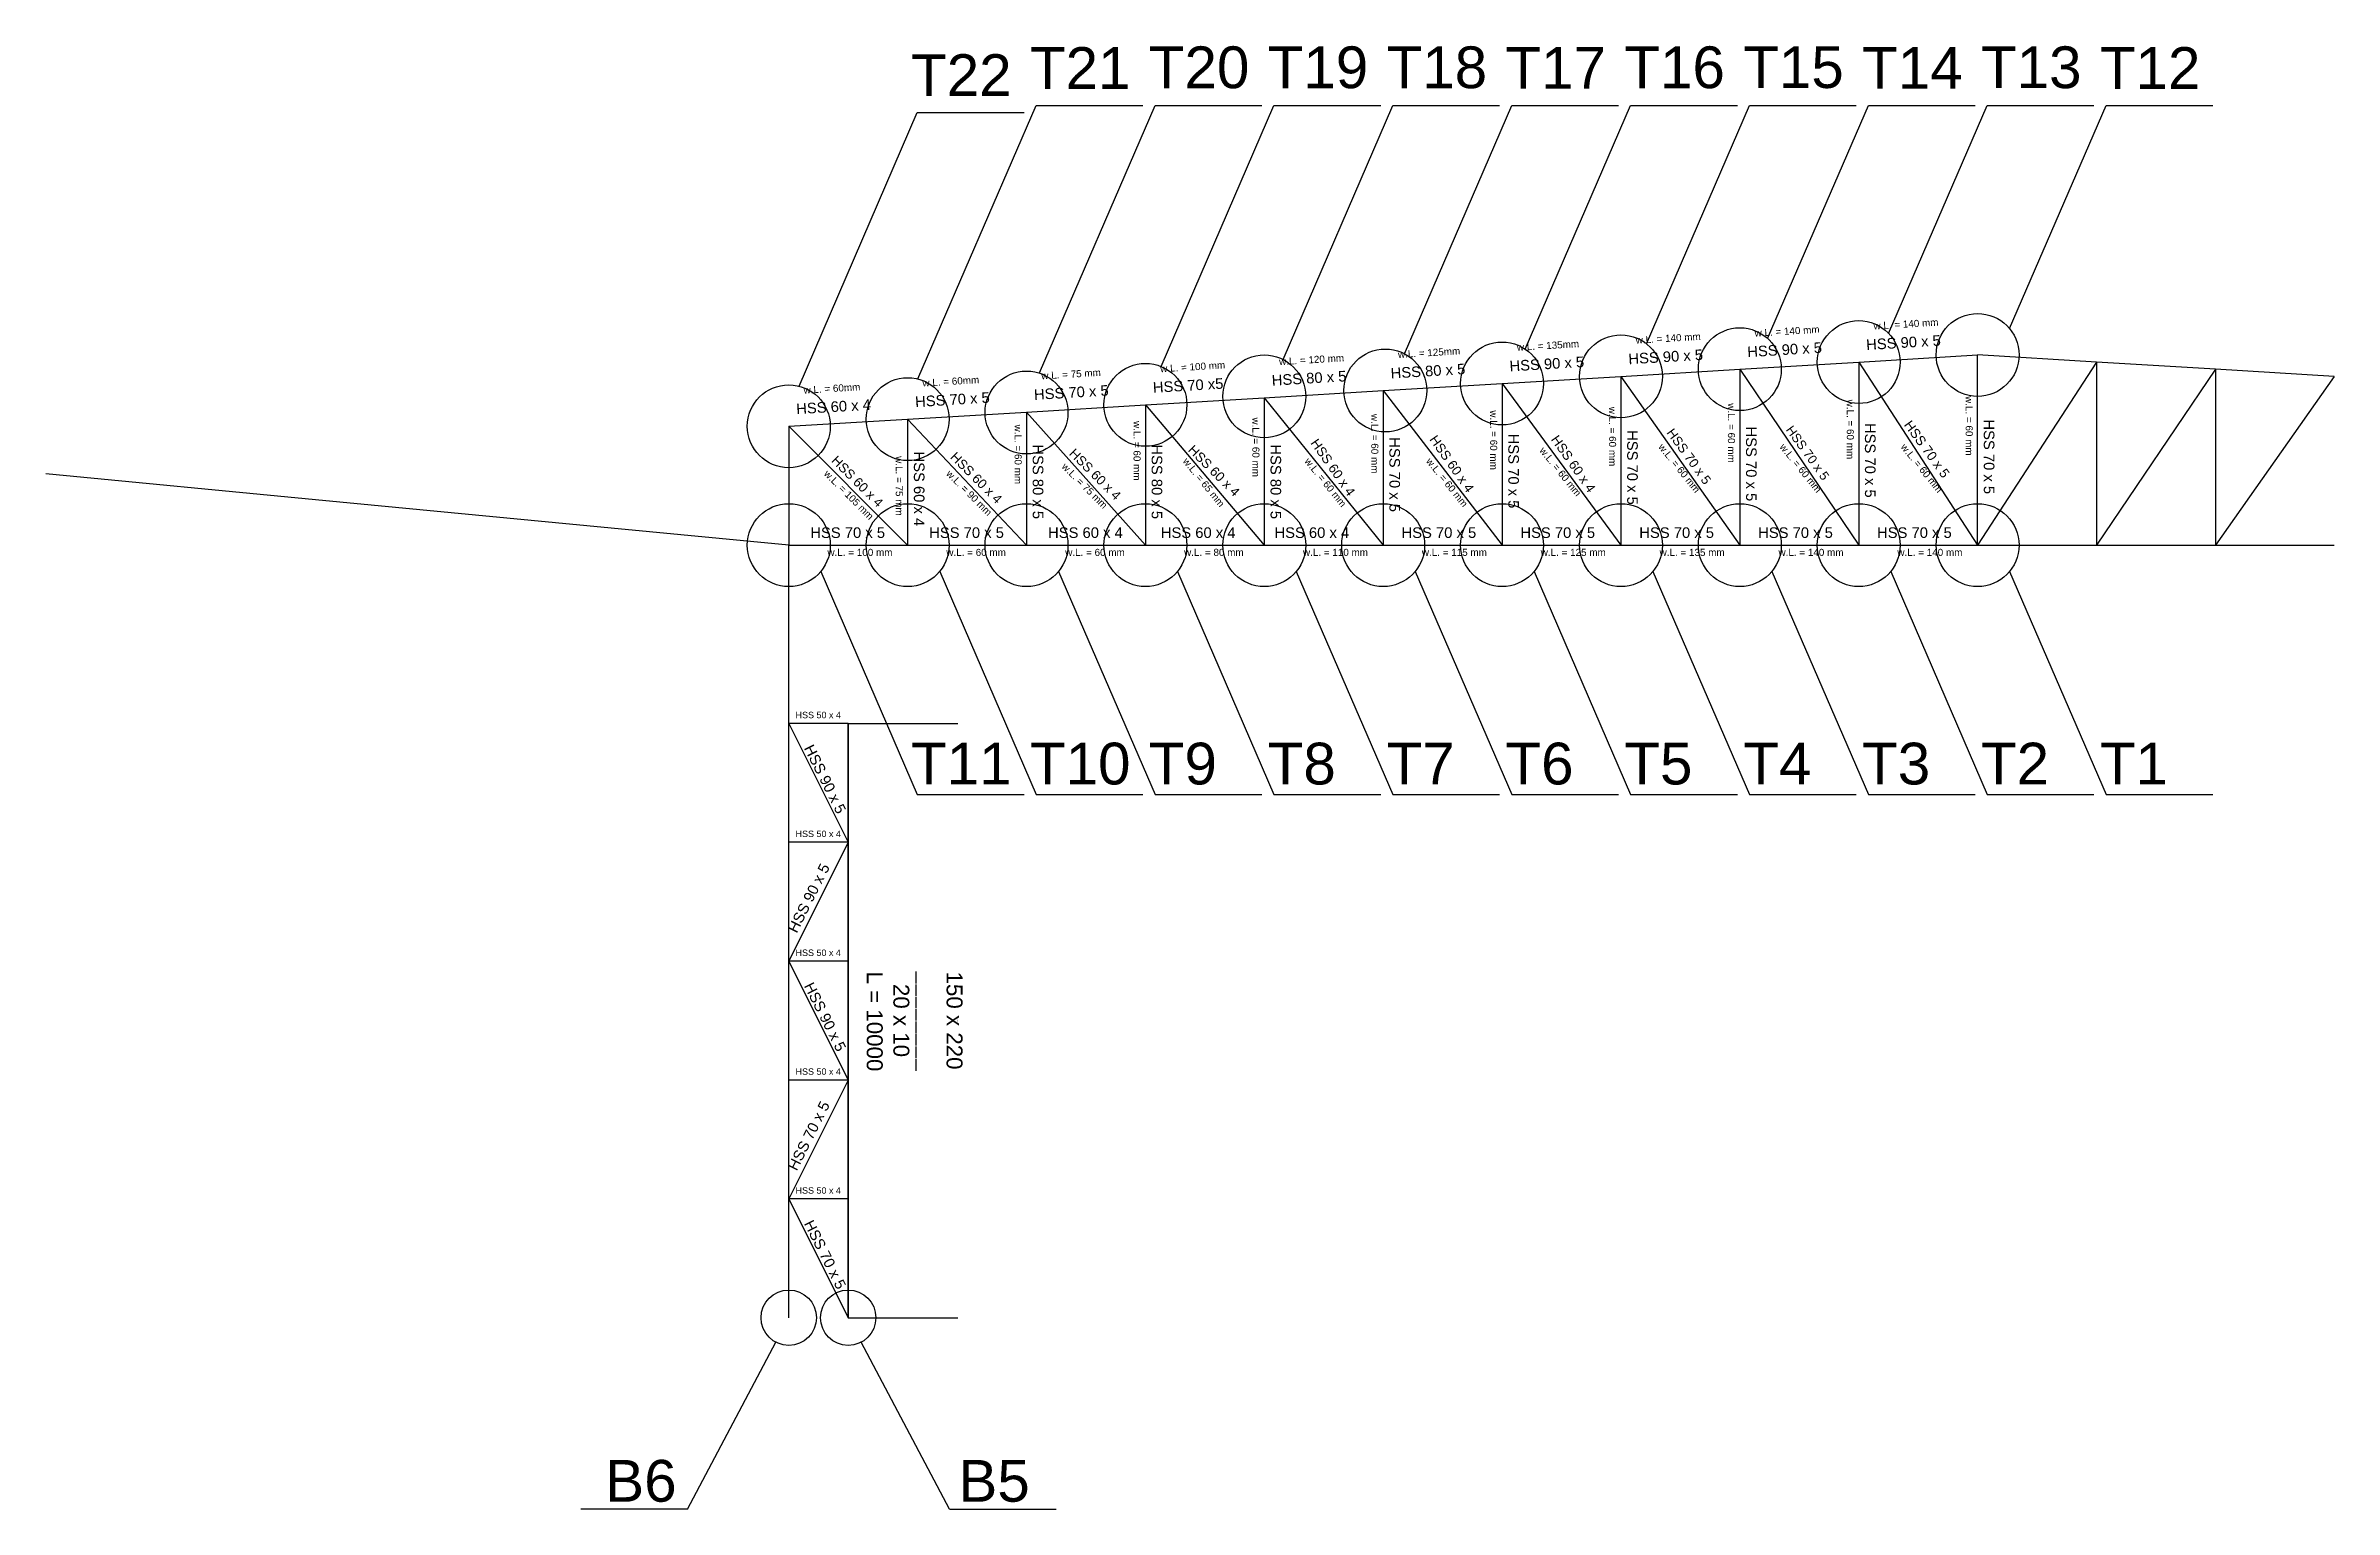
# Model space of a CAD drawing. Header units: inches. Extents: x -15 to 2803056, y 0 to 866270.
# Drawn here: x 1371028 to 1409528, y 216636 to 241261 of the extents above; entities that cross this region are included whole.
import ezdxf

# ---------------------------------------------------------------- set-up
doc = ezdxf.new("R2010")
doc.units = ezdxf.units.IN
doc.header["$LTSCALE"] = 100
doc.header["$MEASUREMENT"] = 0
for name, color, linetype in [('connection', 50, 'Continuous'), ('initial layout', 7, 'Continuous'), ('sections', 3, 'Continuous')]:
    doc.layers.add(name, color=color, linetype=linetype)
doc.styles.get("Standard").update_dxf_attribs({"font": 'arial.ttf'})
doc.dimstyles.new('section', dxfattribs={"dimtxt": 1e-05, "dimasz": 15, "dimexe": 0.0625, "dimexo": 0.0625, "dimgap": 10, "dimtad": 0, "dimtoh": 1, "dimzin": 0, "dimdsep": 46, "dimtxsty": 'Standard', "dimblk": 'OBLIQUE', "dimcen": 0.09, "dimsd1": 1, "dimsd2": 1, "dimclrd": 256, "dimclre": 256, "dimclrt": 256, "dimadec": 0, "dimazin": 0, "dimtfac": 1, "dimtofl": 0, "dimtmove": 0, "dimatfit": 3, "dimfxl": 1, "dimtfillclr": 256, "dimtolj": 1, "dimtzin": 0, "dimlwe": -1, "dimarcsym": 0})

msp = doc.modelspace()

# ---------------------------------------------------------------- texts
at = {"layer": 'connection'}
for s, p in [('T22', (1385585.367, 240415.475)), ('T21', (1387585.367, 240535.475)), ('T20', (1389585.367, 240547.46)), ('T19', (1391585.367, 240547.46)), ('T18', (1393585.367, 240547.46)), ('T17', (1395585.367, 240538.352)), ('T16', (1397585.367, 240547.46)), ('T15', (1399585.367, 240550.336)), ('T14', (1401585.367, 240538.352)), ('T13', (1403585.367, 240547.939)), ('T12', (1405585.367, 240535.475)), ('T11', (1385585.367, 228831.55)), ('T10', (1387585.367, 228831.55)), ('T9', (1389585.367, 228831.55)), ('T8', (1391585.367, 228831.55)), ('T7', (1393585.367, 228831.55)), ('T6', (1395585.367, 228831.55)), ('T5', (1397585.367, 228831.55)), ('T4', (1399585.367, 228831.55)), ('T3', (1401585.367, 228831.55)), ('T2', (1403585.367, 228831.55)), ('T1', (1405585.367, 228831.55)), ('B6', (1380440.554, 216762.892)), ('B5', (1386381.684, 216762.892))]:
    msp.add_text(s, height=702.7444, dxfattribs=at).set_placement(p)
at = {"layer": 'sections', "linetype": 'ByBlock'}
for s, rotation, p in [('w.L. = 140 mm', 3.4336304, (1397780.328, 236246.829)), ('w.L. = 140 mm', 3.4336304, (1399780.328, 236366.829)), ('w.L. = 140 mm', 3.4336304, (1401780.328, 236486.829)), ('w.L. = 120 mm', 3.4336304, (1391780.328, 235886.829)), ('w.L. = 125mm', 3.4336304, (1393780.328, 236006.829)), ('w.L. = 135mm', 3.4336304, (1395780.328, 236126.829)), ('w.L. = 60mm', 3.4336304, (1385780.328, 235526.829)), ('w.L. = 75 mm', 3.4336304, (1387780.328, 235646.829)), ('w.L. = 100 mm', 3.4336304, (1389780.328, 235766.829)), ('w.L. = 60mm', 3.4336304, (1383780.328, 235406.829)), ('w.L. = 60 mm', 270, (1399327.573, 235246.517)), ('w.L. = 60 mm', 270, (1401327.573, 235306.517)), ('w.L. = 60 mm', 270, (1403327.573, 235366.517)), ('w.L. = 60 mm', 270, (1387327.573, 234886.517)), ('w.L. = 60 mm', 270, (1389327.573, 234946.517)), ('w.L. = 60 mm', 270, (1391327.573, 235006.517)), ('w.L. = 60 mm', 270, (1393327.573, 235066.517)), ('w.L. = 60 mm', 270, (1395327.573, 235126.517)), ('w.L. = 60 mm', 270, (1397327.573, 235186.517)), ('w.L. = 60 mm', 308.992132, (1396148.349, 234445.715)), ('w.L. = 60 mm', 308.992132, (1398148.349, 234505.715)), ('w.L. = 60 mm', 308.992132, (1400188.889, 234505.715)), ('w.L. = 60 mm', 308.992132, (1402226.271, 234505.715)), ('w.L. = 105 mm', 315, (1384109.674, 234048.947)), ('w.L. = 75 mm', 270, (1385327.573, 234355.528)), ('w.L. = 90 mm', 315, (1386166.278, 234048.947)), ('w.L. = 75 mm', 315, (1388109.674, 234168.947)), ('w.L. = 65 mm', 308.992132, (1390148.349, 234265.715)), ('w.L. = 60 mm', 308.992132, (1392196.736, 234265.715)), ('w.L. = 60 mm', 308.992132, (1394240.657, 234265.715))]:
    msp.add_text(s, height=118.92271, rotation=rotation, dxfattribs=at).set_placement(p)
at = {"layer": 'sections'}
for s, height, rotation, p in [('HSS 90 x 5', 177.9491, 3.4336304, (1401658.391, 236141.32)), ('HSS 90 x 5', 177.9491, 3.4336304, (1395658.391, 235781.32)), ('HSS 90 x 5', 177.9491, 3.4336304, (1397658.391, 235901.32)), ('HSS 90 x 5', 177.9491, 3.4336304, (1399658.391, 236021.32)), ('HSS 70 x5', 177.9491, 3.4336304, (1389658.391, 235421.32)), ('HSS 80 x 5', 177.9491, 3.4336304, (1391658.391, 235541.32)), ('HSS 80 x 5', 177.9491, 3.4336304, (1393658.391, 235661.32)), ('HSS 60 x 4', 177.9491, 3.4336304, (1383658.391, 235061.32)), ('HSS 70 x 5', 177.9491, 3.4336304, (1385658.391, 235181.32)), ('HSS 70 x 5', 177.9491, 3.4336304, (1387658.391, 235301.32)), ('HSS 70 x 5', 151.2592, 305.8898439, (1400294.051, 234798.619)), ('HSS 70 x 5', 177.9491, 270, (1401632.685, 234914.17)), ('HSS 70 x 5', 159.2198, 305.8898439, (1402281.748, 234882.829)), ('HSS 70 x 5', 177.9491, 270, (1403632.685, 234974.17)), ('HSS 80 x 5', 177.9491, 270, (1387632.685, 234554.17)), ('HSS 60 x 4', 157.4306, 315, (1388233.55, 234388.268)), ('HSS 80 x 5', 177.9491, 270, (1389632.685, 234554.17)), ('HSS 60 x 4', 157.4306, 315, (1390233.55, 234448.268)), ('HSS 80 x 5', 177.9491, 270, (1391632.685, 234554.17)), ('HSS 60 x 4', 157.4306, 305.0150886, (1392299.401, 234577.329)), ('HSS 70 x 5', 177.9491, 270, (1393632.685, 234674.17)), ('HSS 60 x 4', 157.4306, 305.0150886, (1394299.401, 234637.329)), ('HSS 70 x 5', 177.9491, 270, (1395632.685, 234734.17)), ('HSS 60 x 4', 157.4306, 305.0150886, (1396343.518, 234637.329)), ('HSS 70 x 5', 177.9491, 270, (1397632.685, 234794.17)), ('HSS 70 x 5', 155.1869, 305.8898439, (1398287.981, 234750.564)), ('HSS 70 x 5', 177.9491, 270, (1399632.685, 234854.17)), ('HSS 60 x 4', 157.4306, 315, (1384233.55, 234268.268)), ('HSS 60 x 4', 177.9491, 270, (1385632.685, 234434.17)), ('HSS 60 x 4', 157.4306, 315, (1386233.55, 234328.268)), ('HSS 70 x 5', 177.9491, 0, (1383890.053, 232979.951)), ('HSS 70 x 5', 177.9491, 0, (1385890.053, 232979.951)), ('HSS 60 x 4', 177.9491, 0, (1387890.053, 232979.951)), ('HSS 60 x 4', 177.9491, 0, (1389786.526, 232979.951)), ('HSS 60 x 4', 177.9491, 0, (1391698.6, 232979.951)), ('HSS 70 x 5', 177.9491, 0, (1393836.074, 232979.951)), ('HSS 70 x 5', 177.9491, 0, (1395836.074, 232979.951)), ('HSS 70 x 5', 177.9491, 0, (1397836.074, 232979.951)), ('HSS 70 x 5', 177.9491, 0, (1399836.074, 232979.951)), ('HSS 70 x 5', 177.9491, 0, (1401836.074, 232979.951)), ('HSS 50 x 4', 107.9703, 0, (1383642.251, 229946.325)), ('HSS 90 x 5', 177.9491, 296.5650512, (1383778.209, 229444.485)), ('HSS 50 x 4', 107.9703, 0, (1383642.251, 227946.325)), ('HSS 90 x 5', 177.9491, 63.4349488, (1383661.967, 226317.995)), ('HSS 50 x 4', 107.9703, 0, (1383642.251, 225946.325)), ('HSS 90 x 5', 177.9491, 296.5650512, (1383778.209, 225444.485)), ('HSS 50 x 4', 107.9703, 0, (1383642.251, 223946.325)), ('HSS 70 x 5', 177.9491, 63.4349488, (1383661.967, 222317.995)), ('HSS 50 x 4', 107.9703, 0, (1383642.251, 221946.325)), ('HSS 70 x 5', 177.9491, 296.5650512, (1383778.209, 221444.485))]:
    msp.add_text(s, height=height, rotation=rotation, dxfattribs=at).set_placement(p)
at = {"layer": 'sections', "linetype": 'ByBlock'}
for s, p in [('w.L. = 100 mm', (1384178.411, 232677.449)), ('w.L. = 60 mm', (1386178.411, 232677.449)), ('w.L. = 60 mm', (1388178.411, 232677.449)), ('w.L. = 80 mm', (1390178.411, 232677.449)), ('w.L. = 110 mm', (1392178.411, 232677.449)), ('w.L. = 115 mm', (1394178.411, 232677.449)), ('w.L. = 125 mm', (1396178.411, 232677.449)), ('w.L. = 135 mm', (1398178.411, 232677.449)), ('w.L. = 140 mm', (1400178.411, 232677.449)), ('w.L. = 140 mm', (1402178.411, 232677.449))]:
    msp.add_text(s, height=118.92271, dxfattribs=at).set_placement(p)
at = {"layer": 'sections', "insert": (1386451.289, 225683.756), "char_height": 268.6116, "attachment_point": 1, "rotation": 270}
msp.add_mtext_dynamic_manual_height_columns('150 x 220\\P________\\P  20 x 10\\PL = 10000', width=1636.64299, gutter_width=1343.058, heights=[0], dxfattribs=at)

# ---------------------------------------------------------------- blocks, each defined once
blk = doc.blocks.new('*D379')
at = {"layer": 'Defpoints', "color": 0}
for p in [(1384528, 229859), (1386371, 229859), (1384528, 219859)]:
    blk.add_point(p, dxfattribs=at)
at = {"layer": 'sections', "transparency": 16777216}
for p, q in [((1384528, 229859), (1386371, 229859)), ((1384528, 219859), (1386371, 219859))]:
    blk.add_line(p, q, dxfattribs=at)
at = {"layer": 'sections', "transparency": 16777216, "insert": (1386371, 224859), "char_height": 10, "attachment_point": 5, "rotation": 90}
blk.add_mtext('\\A1;10000.00', dxfattribs=at)
blk = doc.blocks.new('_Oblique')
at = {"color": 0, "linetype": 'ByBlock', "lineweight": -2}
blk.add_line((-0.5, -0.5), (0.5, 0.5), dxfattribs=at)

# ---------------------------------------------------------------- dimensions: what is measured, and where the dimension line sits
at = {"layer": 'sections'}
dim = msp.add_linear_dim(base=(1386370.572, 229858.6), p1=(1384527.818, 219858.6), p2=(1384527.818, 229858.6), angle=90, dimstyle='section', override={"dimtxt": 10}, dxfattribs=at)
dim.commit()
dim.dimension.update_dxf_attribs({"geometry": '*D379', "text_midpoint": (1386370.572, 224858.6)})

# ---------------------------------------------------------------- linework, layer by layer
at = {"layer": 'connection'}
for p, q in [((1385700.083, 235654.218), (1387689.797, 240255.949)), ((1387689.797, 240255.949), (1389486.18, 240255.949)), ((1387743.984, 235755.752), (1389689.797, 240255.949)), ((1389689.797, 240255.949), (1391486.18, 240255.949)), ((1389790.914, 235864.29), (1391689.797, 240255.949)), ((1391689.797, 240255.949), (1393486.18, 240255.949)), ((1391842.483, 235983.557), (1393689.797, 240255.949)), ((1393689.797, 240255.949), (1395486.18, 240255.949)), ((1393884.17, 236079.967), (1395689.797, 240255.949)), ((1395689.797, 240255.949), (1397486.18, 240255.949)), ((1395917.406, 236156.835), (1397689.797, 240255.949)), ((1397689.797, 240255.949), (1399486.18, 240255.949)), ((1397956.897, 236248.169), (1399689.797, 240255.949)), ((1399689.797, 240255.949), (1401486.18, 240255.949)), ((1399994.962, 236336.202), (1401689.797, 240255.949)), ((1401689.797, 240255.949), (1403486.18, 240255.949)), ((1402031.504, 236420.716), (1403689.797, 240255.949)), ((1403689.797, 240255.949), (1405486.18, 240255.949)), ((1404066.391, 236501.402), (1405689.797, 240255.949)), ((1405689.797, 240255.949), (1407486.18, 240255.949)), ((1383700.083, 235534.218), (1385689.797, 240135.949)), ((1385689.797, 240135.949), (1387486.18, 240135.949)), ((1384066.391, 232415.798), (1385689.797, 228661.251)), ((1386066.391, 232415.798), (1387689.797, 228661.251)), ((1388066.391, 232415.798), (1389689.797, 228661.251)), ((1390066.391, 232415.798), (1391689.797, 228661.251)), ((1392066.391, 232415.798), (1393689.797, 228661.251)), ((1394066.391, 232415.798), (1395689.797, 228661.251)), ((1396066.391, 232415.798), (1397689.797, 228661.251)), ((1398066.391, 232415.798), (1399689.797, 228661.251)), ((1400066.391, 232415.798), (1401689.797, 228661.251)), ((1402066.391, 232415.798), (1403689.797, 228661.251)), ((1404066.391, 232415.798), (1405689.797, 228661.251)), ((1385689.797, 228661.251), (1387486.18, 228661.251)), ((1387689.797, 228661.251), (1389486.18, 228661.251)), ((1389689.797, 228661.251), (1391486.18, 228661.251)), ((1391689.797, 228661.251), (1393486.18, 228661.251)), ((1393689.797, 228661.251), (1395486.18, 228661.251)), ((1395689.797, 228661.251), (1397486.18, 228661.251)), ((1397689.797, 228661.251), (1399486.18, 228661.251)), ((1399689.797, 228661.251), (1401486.18, 228661.251)), ((1401689.797, 228661.251), (1403486.18, 228661.251)), ((1403689.797, 228661.251), (1405486.18, 228661.251)), ((1405689.797, 228661.251), (1407486.18, 228661.251)), ((1381824.205, 216636.312), (1383310.219, 219447.023)), ((1386231.431, 216636.312), (1384745.417, 219447.023)), ((1381824.205, 216636.312), (1380027.822, 216636.312)), ((1386231.431, 216636.312), (1388027.814, 216636.312))]:
    msp.add_line(p, q, dxfattribs=at)
for centre, radius in [((1397527.818, 235698.6), 697.234), ((1399527.818, 235818.6), 697.234), ((1401527.818, 235938.6), 697.234), ((1403527.818, 236058.6), 697.234), ((1391527.818, 235361.367), 697.234), ((1393563.689, 235460.752), 697.234), ((1395527.818, 235578.6), 697.234), ((1385527.818, 234978.6), 697.234), ((1387527.818, 235090.147), 697.234), ((1389527.818, 235218.6), 697.234), ((1383527.818, 234858.6), 697.234), ((1383527.818, 232858.6), 697.234), ((1385527.818, 232858.6), 697.234), ((1387527.818, 232858.6), 697.234), ((1389527.818, 232858.6), 697.234), ((1391527.818, 232858.6), 697.234), ((1393527.818, 232858.6), 697.234), ((1395527.818, 232858.6), 697.234), ((1397527.818, 232858.6), 697.234), ((1399527.818, 232858.6), 697.234), ((1401527.818, 232858.6), 697.234), ((1403527.818, 232858.6), 697.234), ((1383527.818, 219858.6), 465.559), ((1384527.818, 219858.6), 465.559)]:
    msp.add_circle(centre, radius, dxfattribs=at)
at = {"layer": 'initial layout'}
for p, q in [((1401527.818, 235938.6), (1403527.818, 236058.6)), ((1403527.818, 232858.6), (1403527.818, 236058.6)), ((1403527.818, 232858.6), (1403527.818, 236058.6)), ((1405527.818, 235938.6), (1403527.818, 236058.6)), ((1395527.818, 235578.6), (1397527.818, 235698.6)), ((1397527.818, 235698.6), (1399527.818, 235818.6)), ((1397527.818, 235698.6), (1397527.818, 232858.6)), ((1397527.818, 235698.6), (1399527.818, 232858.6)), ((1399527.818, 235818.6), (1401527.818, 235938.6)), ((1399527.818, 235818.6), (1399527.818, 232858.6)), ((1399527.818, 235818.6), (1401527.818, 232858.6)), ((1401527.818, 235938.6), (1401527.818, 232858.6)), ((1401527.818, 235938.6), (1403527.818, 232858.6)), ((1405527.818, 235938.6), (1403527.818, 232858.6)), ((1405527.818, 235938.6), (1405527.818, 232858.6)), ((1407527.818, 235818.6), (1405527.818, 235938.6)), ((1407527.818, 235818.6), (1405527.818, 232858.6)), ((1407527.818, 235818.6), (1407527.818, 232858.6)), ((1409527.818, 235698.6), (1407527.818, 235818.6)), ((1409527.818, 235698.6), (1407527.818, 232858.6)), ((1389527.818, 235218.6), (1391527.818, 235338.6)), ((1391527.818, 235338.6), (1393527.818, 235458.6)), ((1391527.818, 235338.6), (1391527.818, 232858.6)), ((1391527.818, 235338.6), (1393527.818, 232858.6)), ((1393527.818, 235458.6), (1395527.818, 235578.6)), ((1393527.818, 235458.6), (1393527.818, 232858.6)), ((1393527.818, 235458.6), (1395527.818, 232858.6)), ((1395527.818, 235578.6), (1395527.818, 232858.6)), ((1395527.818, 235578.6), (1397527.818, 232858.6)), ((1383527.818, 234858.6), (1385527.818, 234978.6)), ((1383527.818, 234858.6), (1383527.818, 232858.6)), ((1383527.818, 234858.6), (1385527.818, 232858.6)), ((1385527.818, 234978.6), (1387527.818, 235098.6)), ((1385527.818, 234978.6), (1385527.818, 232858.6)), ((1385527.818, 234978.6), (1387527.818, 232858.6)), ((1387527.818, 235098.6), (1389527.818, 235218.6)), ((1387527.818, 235098.6), (1387527.818, 232858.6)), ((1387527.818, 235098.6), (1389527.818, 232858.6)), ((1389527.818, 235218.6), (1389527.818, 232858.6)), ((1389527.818, 235218.6), (1391527.818, 232858.6)), ((1375564.429, 233623.086), (1371027.818, 234058.6)), ((1380541.547, 233145.282), (1375564.429, 233623.086)), ((1383527.818, 232858.6), (1380541.547, 233145.282)), ((1383527.818, 229858.6), (1383527.818, 232858.6)), ((1383527.818, 232858.6), (1385527.818, 232858.6)), ((1385527.818, 232858.6), (1387527.818, 232858.6)), ((1387527.818, 232858.6), (1389527.818, 232858.6)), ((1389527.818, 232858.6), (1391527.818, 232858.6)), ((1391527.818, 232858.6), (1393527.818, 232858.6)), ((1393527.818, 232858.6), (1395527.818, 232858.6)), ((1395527.818, 232858.6), (1397527.818, 232858.6)), ((1397527.818, 232858.6), (1399527.818, 232858.6)), ((1399527.818, 232858.6), (1401527.818, 232858.6)), ((1401527.818, 232858.6), (1403527.818, 232858.6)), ((1403527.818, 232858.6), (1405527.818, 232858.6)), ((1405527.818, 232858.6), (1407527.818, 232858.6)), ((1407527.818, 232858.6), (1409527.818, 232858.6)), ((1384527.818, 229858.6), (1383527.818, 229858.6)), ((1383527.818, 229858.6), (1384527.818, 227858.6)), ((1383527.818, 226858.6), (1383527.818, 229858.6)), ((1384527.818, 229858.6), (1384527.818, 219858.6)), ((1384527.818, 219858.6), (1384527.818, 229858.6)), ((1384527.818, 227858.6), (1383527.818, 227858.6)), ((1384527.818, 227858.6), (1383527.818, 225858.6)), ((1383527.818, 222858.6), (1383527.818, 226858.6)), ((1384527.818, 225858.6), (1383527.818, 225858.6)), ((1383527.818, 225858.6), (1384527.818, 223858.6)), ((1384527.818, 223858.6), (1383527.818, 223858.6)), ((1384527.818, 223858.6), (1383527.818, 221858.6)), ((1383527.818, 219858.6), (1383527.818, 222858.6)), ((1384527.818, 221858.6), (1383527.818, 221858.6)), ((1383527.818, 221858.6), (1384527.818, 219858.6))]:
    msp.add_line(p, q, dxfattribs=at)

msp.set_redraw_order([(e.dxf.handle, doc.entitydb.next_handle()) for e in msp.query("TEXT MTEXT ATTDEF DIMENSION ARC_DIMENSION")])  # texts and dimensions are drawn at this point

doc.saveas('drawing.dxf')
